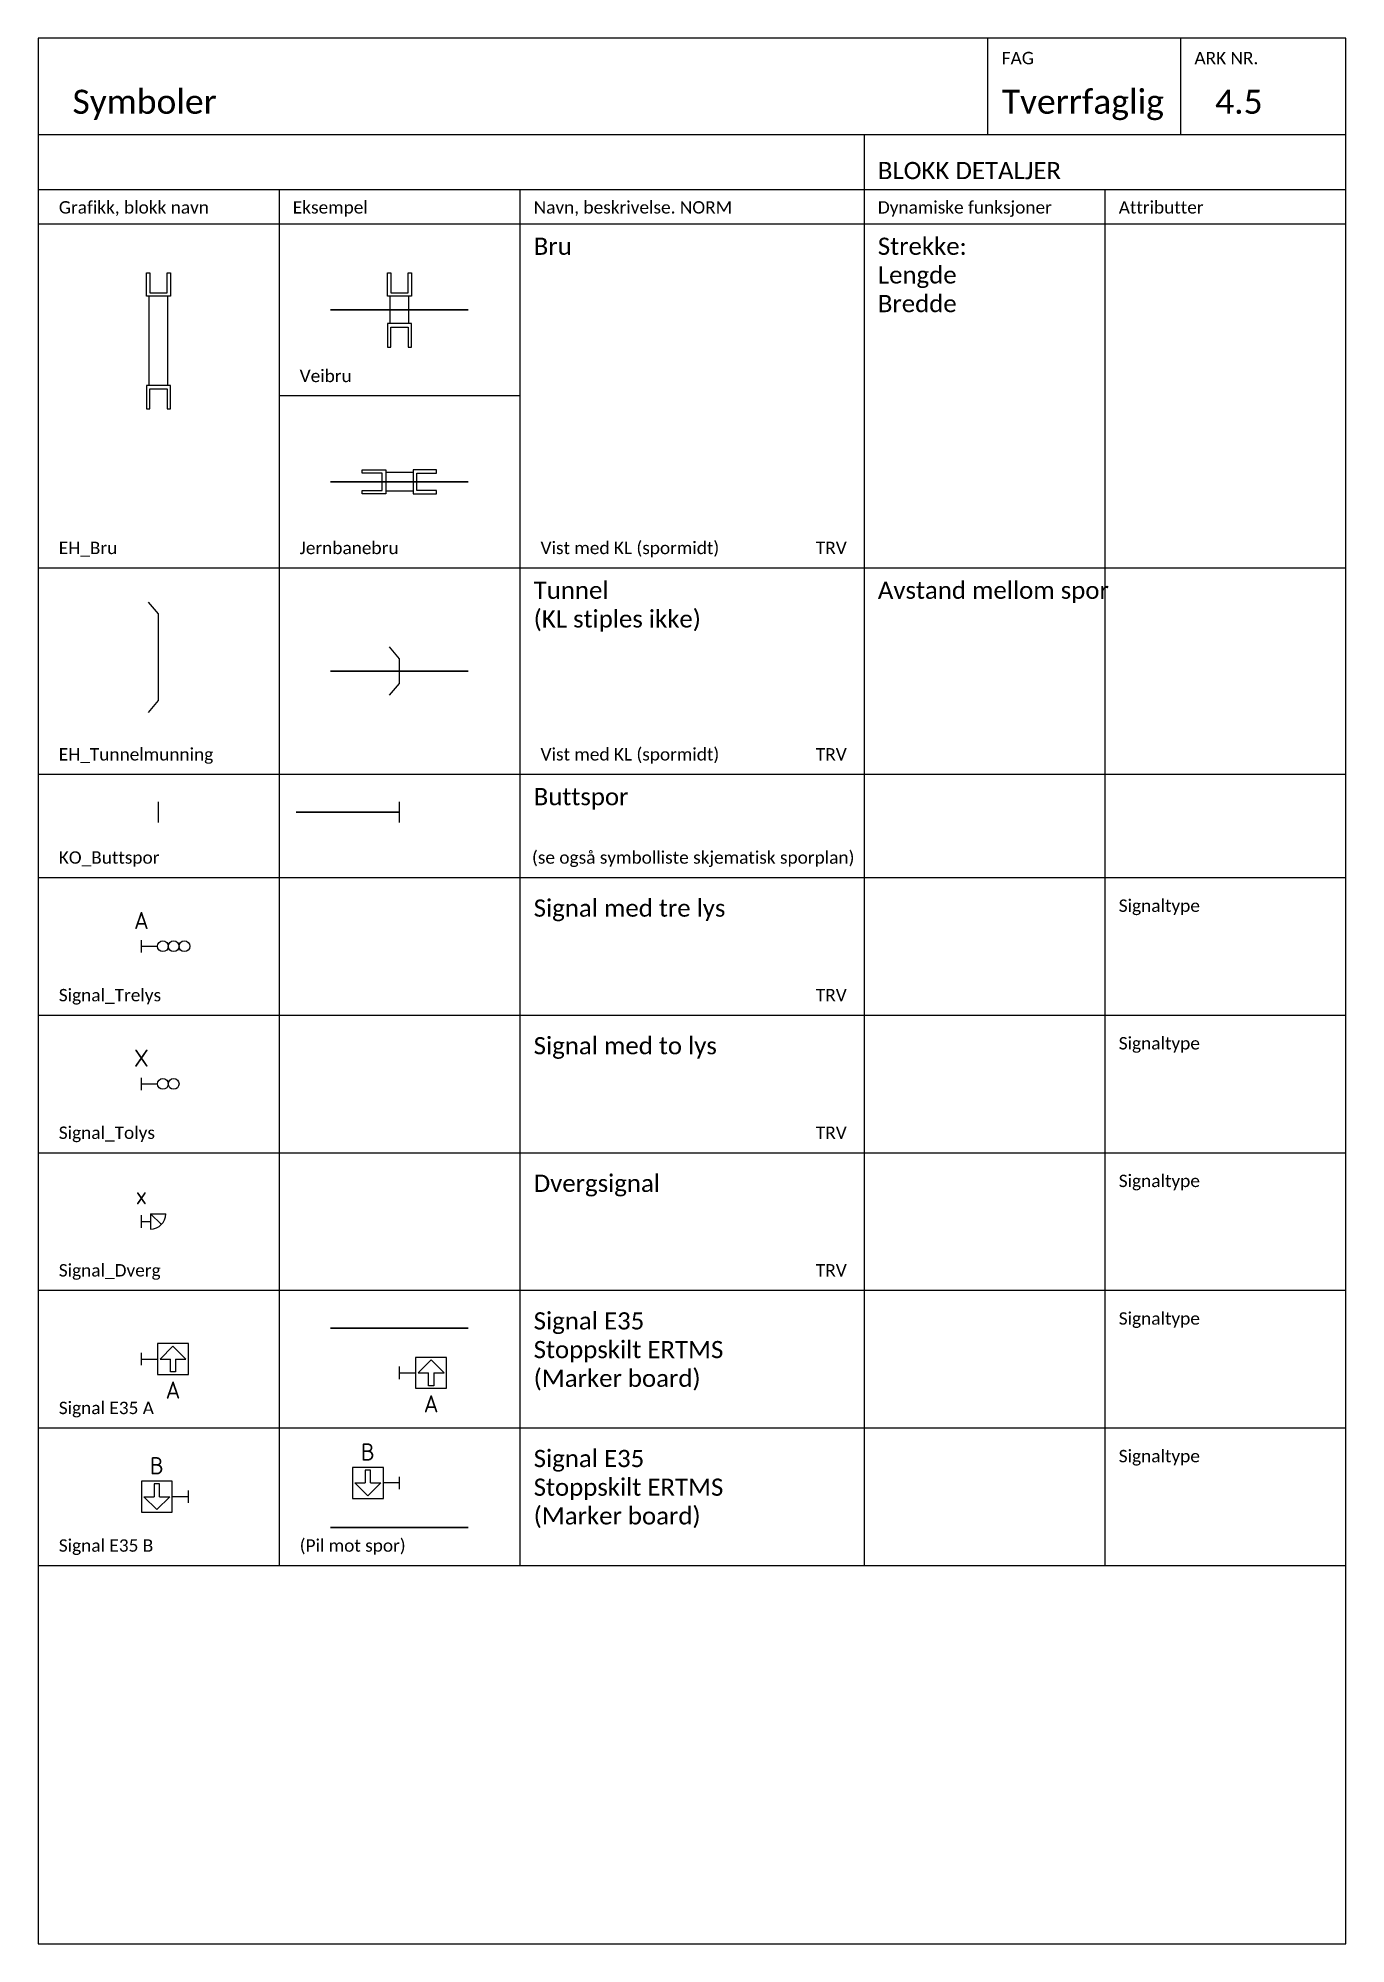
# Model space of a CAD drawing. Header units: metres. Extents: x -951 to 2504, y -1674 to 782.
# Drawn here: x 2095.6 to 2285.6, y -703 to -426 of the extents above; entities that cross this region are included whole.
import ezdxf
from ezdxf.enums import TextEntityAlignment as Align

# ---------------------------------------------------------------- set-up
doc = ezdxf.new("R2010")
doc.units = ezdxf.units.M
doc.layers.get('0').update_dxf_attribs({"color": 211})
for name, color, linetype in [('JBTEH_ATT_Tekst', 2, 'Continuous'), ('JBTEH_Komponenter', 4, 'Continuous'), ('RAMME', 5, 'Continuous'), ('RAMME SYMBOLER', 4, 'Continuous'), ('RAMME TEKST', 7, 'Continuous')]:
    doc.layers.add(name, color=color, linetype=linetype)
doc.layers.add('JBTEH_KTL_Sort', color=7, linetype='Continuous', lineweight=35)
doc.styles.add('Calibri', font='calibri.ttf')
doc.styles.add('ISO25', font='iso3098.shx', dxfattribs={"height": 2.5})

msp = doc.modelspace()

# ---------------------------------------------------------------- texts
at = {"layer": 'RAMME TEKST', "linetype": 'ByBlock', "style": 'Calibri'}
for s, height, p in [('FAG', 1.8, (2235.62, -429.8)), ('ARK NR.', 1.8, (2263.62, -429.8)), ('Symboler', 3.5, (2100.62, -437)), ('Tverrfaglig', 3.5, (2235.62, -437)), ('4.5', 3.5, (2266.62, -437)), ('BLOKK DETALJER', 2.5, (2217.62, -446.5)), ('Grafikk, blokk navn', 1.8, (2098.62, -451.5)), ('Eksempel', 1.8, (2132.62, -451.5)), ('Navn, beskrivelse. NORM', 1.8, (2167.62, -451.5)), ('Dynamiske funksjoner', 1.8, (2217.62, -451.5)), ('Attributter', 1.8, (2252.62, -451.5)), ('Veibru', 1.8, (2133.62, -476)), ('EH_Bru', 1.8, (2098.62, -501)), ('Jernbanebru', 1.8, (2133.62, -501)), ('Vist med KL (spormidt)', 1.8, (2168.62, -501)), ('TRV', 1.8, (2208.62, -501)), ('EH_Tunnelmunning', 1.8, (2098.62, -531)), ('Vist med KL (spormidt)', 1.8, (2168.62, -531)), ('TRV', 1.8, (2208.62, -531)), ('(se også symbolliste skjematisk sporplan)', 1.8, (2167.37, -546)), ('Signaltype', 1.8, (2252.62, -553)), ('Signal_Trelys ', 1.8, (2098.62, -566)), ('TRV', 1.8, (2208.62, -566)), ('Signaltype', 1.8, (2252.62, -573)), ('Signal_Tolys ', 1.8, (2098.62, -586)), ('TRV', 1.8, (2208.62, -586)), ('Signaltype', 1.8, (2252.62, -593)), ('Signal_Dverg', 1.8, (2098.62, -606)), ('TRV', 1.8, (2208.62, -606)), ('Signaltype', 1.8, (2252.62, -613)), ('Signal E35 A', 1.8, (2098.62, -626)), ('Signaltype', 1.8, (2252.62, -633)), ('Signal E35 B', 1.8, (2098.62, -646)), ('(Pil mot spor)', 1.8, (2133.62, -646))]:
    msp.add_text(s, height=height, dxfattribs=at).set_placement(p)
at = {"layer": 'RAMME TEKST', "style": 'Calibri'}
for s, height, p in [('Buttspor', 2.5, (2167.62, -537.5)), ('KO_Buttspor', 1.8, (2098.62, -546))]:
    msp.add_text(s, height=height, dxfattribs=at).set_placement(p)
at = {"layer": 'RAMME TEKST', "linetype": 'ByBlock', "char_height": 2.5, "attachment_point": 1, "style": 'Calibri'}
for s, insert, width in [('Bru', (2167.62, -455), 46), ('Strekke:\\PLengde\\PBredde', (2217.62, -455), 33), ('Tunnel\\P(KL stiples ikke)', (2167.62, -505), 46), ('Avstand mellom spor', (2217.62, -505), 33), ('Signal med tre lys', (2167.62, -551.2), 46), ('Signal med to lys', (2167.62, -571.2), 46), ('Dvergsignal', (2167.62, -591.2), 46), ('Signal E35\\PStoppskilt ERTMS\\P(Marker board)', (2167.62, -611.2), 46), ('Signal E35\\PStoppskilt ERTMS\\P(Marker board)', (2167.62, -631.2), 46)]:
    msp.add_mtext(s, dxfattribs=dict(at, insert=insert, width=width))

# ---------------------------------------------------------------- blocks, each defined once
blk = doc.blocks.new('*U79')
at = {"color": 0, "linetype": 'ByBlock'}
for p, q in [((-1.35, -11), (-1.35, 2)), ((1.35, -11), (1.35, 2))]:
    blk.add_line(p, q, dxfattribs=at)
for points in [[(-1.75, 2), (-1.75, 5.4), (-1.25, 5.4), (-1.25, 2.5), (1.25, 2.5), (1.25, 5.4), (1.75, 5.4), (1.75, 2), (-1.75, 2)], [(-1.75, -11), (-1.75, -14.4), (-1.25, -14.4), (-1.25, -11.5), (1.25, -11.5), (1.25, -14.4), (1.75, -14.4), (1.75, -11), (-1.75, -11)]]:
    blk.add_lwpolyline(points, dxfattribs=at)
blk = doc.blocks.new('*U104')
at = {"color": 5}
blk.add_lwpolyline([(-1.45, -12.52), (0, -10.8), (0, 1.8), (-1.45, 3.52)], dxfattribs=at)
blk = doc.blocks.new('*U78')
at = {"color": 0, "linetype": 'ByBlock'}
for p, q in [((-1.35, -2), (-1.35, 2)), ((1.35, -2), (1.35, 2))]:
    blk.add_line(p, q, dxfattribs=at)
for points in [[(-1.75, 2), (-1.75, 5.4), (-1.25, 5.4), (-1.25, 2.5), (1.25, 2.5), (1.25, 5.4), (1.75, 5.4), (1.75, 2), (-1.75, 2)], [(-1.75, -2), (-1.75, -5.4), (-1.25, -5.4), (-1.25, -2.5), (1.25, -2.5), (1.25, -5.4), (1.75, -5.4), (1.75, -2), (-1.75, -2)]]:
    blk.add_lwpolyline(points, dxfattribs=at)
blk = doc.blocks.new('*U103')
at = {"color": 5}
blk.add_lwpolyline([(-1.45, -3.52), (0, -1.8), (0, 1.8), (-1.45, 3.52)], dxfattribs=at)
blk = doc.blocks.new('Signal_Trelys')
for p, q in [((0, -0.9), (0, 0.9)), ((0, 0), (2.34375, 0))]:
    blk.add_line(p, q)
for centre in [(3.125, 0), (4.6875, 0), (6.25, 0)]:
    blk.add_circle(centre, 0.78125)
at = {"layer": 'JBTEH_ATT_Tekst', "style": 'ISO25'}
blk.add_attdef('Signaltype', text='', height=2.5, dxfattribs=at).set_placement((0, 2.5), align=Align.CENTER)
blk = doc.blocks.new('Signal_Tolys')
for p, q in [((0, -0.9), (0, 0.9)), ((0, 0), (2.34375, 0))]:
    blk.add_line(p, q)
for centre in [(3.125, 0), (4.6875, 0)]:
    blk.add_circle(centre, 0.78125)
at = {"layer": 'JBTEH_ATT_Tekst', "style": 'ISO25'}
blk.add_attdef('Signaltype', text='', height=2.5, dxfattribs=at).set_placement((0, 2.5), align=Align.CENTER)
blk = doc.blocks.new('KO_Buttspor')
blk.add_line((0, -1.5), (0, 1.5))
blk = doc.blocks.new('Signal_Dverg')
for p, q in [((0, -0.9), (0, 0.9)), ((0, 0), (1.34, 0)), ((1.34, 1.1), (1.34, -1.1)), ((1.34, 1.1), (3.54, 1.1)), ((1.34, 1.1), (2.9, -0.46))]:
    blk.add_line(p, q)
blk.add_arc((1.34, 1.1), 2.2, 270, 0)
at = {"layer": 'JBTEH_ATT_Tekst', "style": 'ISO25'}
blk.add_attdef('Signaltype', text='', height=2.5, dxfattribs=at).set_placement((0, 2.5), align=Align.CENTER)
blk = doc.blocks.new('Signal E35 B')
for p, q in [((0, 0), (-2.34375, 0)), ((0, -0.9), (0, 0.9)), ((-6.46875, 0), (-4.96875, 0)), ((-6.46875, 0), (-4.59375, -1.875)), ((-4.59375, -1.875), (-2.71875, 0)), ((-4.21875, 0), (-2.71875, 0))]:
    blk.add_line(p, q)
blk.add_lwpolyline([(-6.84375, -2.25), (-2.34375, -2.25), (-2.34375, 2.25), (-6.84375, 2.25)], close=True)
blk.add_lwpolyline([(-4.21875, 0), (-4.21875, 1.875), (-4.96875, 1.875), (-4.96875, 0)])
at = {"layer": 'JBTEH_ATT_Tekst', "style": 'ISO25'}
blk.add_attdef('Signaltype', text='', height=2.5, dxfattribs=at).set_placement((-4.59375, 3.25), align=Align.CENTER)
blk = doc.blocks.new('Signal E35 A')
for p, q in [((0, -0.9), (0, 0.9)), ((0, 0), (2.34375, 0)), ((2.71875, 0), (4.59375, 1.875)), ((4.59375, 1.875), (6.46875, 0)), ((2.71875, 0), (4.21875, 0)), ((4.96875, 0), (6.46875, 0))]:
    blk.add_line(p, q)
blk.add_lwpolyline([(2.34375, -2.25), (6.84375, -2.25), (6.84375, 2.25), (2.34375, 2.25)], close=True)
blk.add_lwpolyline([(4.96875, 0), (4.96875, -1.875), (4.21875, -1.875), (4.21875, 0)])
at = {"layer": 'JBTEH_ATT_Tekst', "style": 'ISO25'}
blk.add_attdef('Signaltype', text='', height=2.5, dxfattribs=at).set_placement((4.59375, -5.75), align=Align.CENTER)

# ---------------------------------------------------------------- linework, layer by layer
at = {"layer": 'JBTEH_KTL_Sort'}
msp.add_line((2148.12, -538.5), (2133.12, -538.5), dxfattribs=at)
for points in [[(2158.12, -465.5), (2138.12, -465.5)], [(2158.12, -490.5), (2138.12, -490.5)], [(2158.12, -518), (2138.12, -518)], [(2158.12, -613.5), (2138.12, -613.5)], [(2158.12, -642.5), (2138.12, -642.5)]]:
    msp.add_lwpolyline(points, dxfattribs=at)
at = {"layer": 'RAMME'}
msp.add_lwpolyline([(2285.62, -426), (2095.62, -426), (2095.62, -703), (2285.62, -703)], close=True, dxfattribs=at)
msp.add_lwpolyline([(2095.62, -440), (2285.62, -440)], dxfattribs=at)
at = {"layer": 'RAMME SYMBOLER'}
for p, q in [((2233.62, -440), (2233.62, -426)), ((2261.62, -440), (2261.62, -426)), ((2215.62, -440), (2215.62, -648)), ((2095.62, -448), (2285.62, -448)), ((2130.62, -448), (2130.62, -648)), ((2165.62, -448), (2165.62, -648)), ((2250.62, -448), (2250.62, -648)), ((2095.62, -453), (2285.62, -453)), ((2165.62, -478), (2130.62, -478)), ((2095.62, -503), (2285.62, -503)), ((2095.62, -533), (2285.62, -533)), ((2095.62, -548), (2285.62, -548)), ((2095.62, -568), (2285.62, -568)), ((2095.62, -588), (2285.62, -588)), ((2095.62, -608), (2285.62, -608)), ((2095.62, -628), (2285.62, -628)), ((2095.62, -648), (2285.62, -648))]:
    msp.add_line(p, q, dxfattribs=at)

# ---------------------------------------------------------------- block references
at = {"layer": 'JBTEH_Komponenter'}
for name, p in [('*U79', (2113.12, -465.5)), ('*U78', (2148.12, -465.5)), ('*U104', (2113.12, -511.5)), ('*U103', (2148.12, -518)), ('KO_Buttspor', (2113.12, -538.5)), ('KO_Buttspor', (2148.12, -538.5))]:
    msp.add_blockref(name, p, dxfattribs=at)
at = {"layer": 'JBTEH_Komponenter', "rotation": 90}
msp.add_blockref('*U78', (2148.12, -490.5), dxfattribs=at)
at = {"layer": 'JBTEH_Komponenter'}
for name, p, values in [('Signal_Trelys', (2110.62, -558), {'Signaltype': 'A'}), ('Signal_Tolys', (2110.62, -578), {'Signaltype': 'X'}), ('Signal_Dverg', (2110.62, -598), {'Signaltype': 'x'}), ('Signal E35 A', (2110.62, -618), {'Signaltype': 'A'}), ('Signal E35 A', (2148.12, -620), {'Signaltype': 'A'}), ('Signal E35 B', (2148.12, -636), {'Signaltype': 'B'}), ('Signal E35 B', (2117.46, -638), {'Signaltype': 'B'})]:
    msp.add_blockref(name, p, dxfattribs=at).add_auto_attribs(values)

msp.set_redraw_order([(e.dxf.handle, doc.entitydb.next_handle()) for e in msp.query("TEXT MTEXT ATTDEF DIMENSION ARC_DIMENSION")])  # texts and dimensions are drawn at this point

doc.saveas('drawing.dxf')
